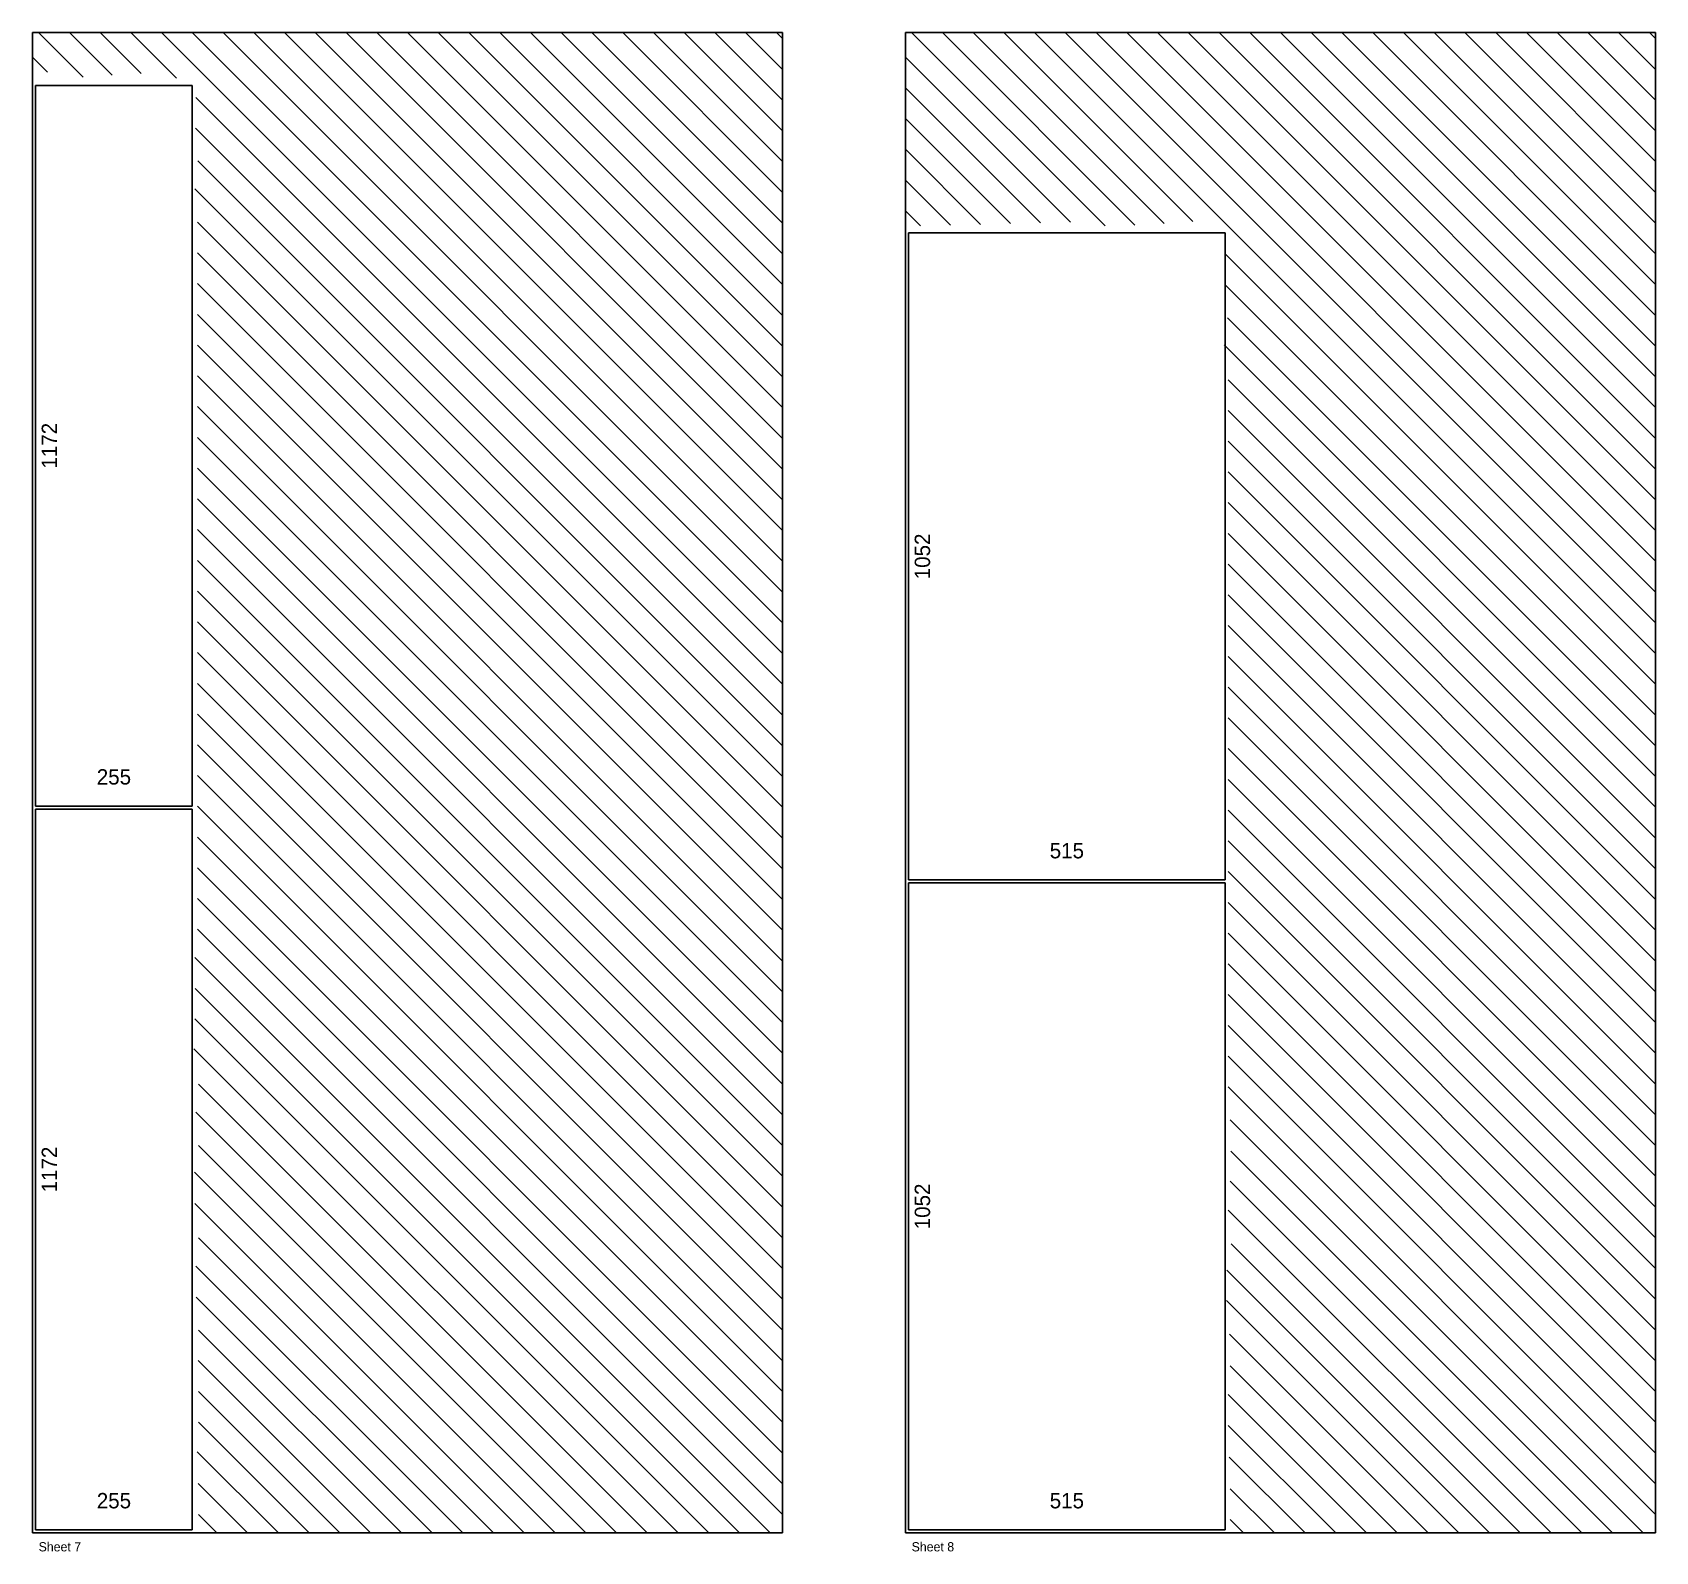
# Model space of a CAD drawing. Extents: x 0 to 11160, y -30 to 2440.
# Drawn here: x 8520 to 11160, y -30 to 2440 of the extents above; entities that cross this region are included whole.
import ezdxf
from ezdxf.enums import TextEntityAlignment as Align

# ---------------------------------------------------------------- set-up
doc = ezdxf.new("R2010")
doc.units = 0
doc.layers.get('0').update_dxf_attribs({"linetype": 'CONTINUOUS'})

msp = doc.modelspace()

# ---------------------------------------------------------------- texts
at = {"color": 7}
for s, p in [('1172', (8560, 1768)), ('1052', (9980, 1588)), ('1172', (8560, 591)), ('1052', (9980, 531))]:
    msp.add_text(s, height=25, rotation=90, dxfattribs=at).set_placement(p, align=Align.CENTER)
for s, p in [('255', (8652.5, 1217)), ('515', (10202.5, 1097)), ('255', (8652.5, 40)), ('515', (10202.5, 40))]:
    msp.add_text(s, height=25, dxfattribs=at).set_placement(p, align=Align.CENTER)
for s, p in [('Sheet 7', (8530, -30)), ('Sheet 8', (9950, -30))]:
    msp.add_text(s, height=15).set_placement(p)

# ---------------------------------------------------------------- linework, layer by layer
at = {"color": 7}
for p, q in [((9740, 2440), (8520, 2440)), ((8520, 2440), (8520, 0)), ((8530, 2440), (8602.6, 2367.4)), ((8580, 2440), (8649.6, 2370.4)), ((8630, 2440), (8696.6, 2373.4)), ((8680, 2440), (8754.2, 2365.8)), ((8730, 2440), (9740, 1430)), ((8780, 2440), (9740, 1480)), ((8830, 2440), (9740, 1530)), ((8880, 2440), (9740, 1580)), ((8930, 2440), (9740, 1630)), ((8980, 2440), (9740, 1680)), ((9030, 2440), (9740, 1730)), ((9080, 2440), (9740, 1780)), ((9130, 2440), (9740, 1830)), ((9180, 2440), (9740, 1880)), ((9230, 2440), (9740, 1930)), ((9280, 2440), (9740, 1980)), ((9330, 2440), (9740, 2030)), ((9380, 2440), (9740, 2080)), ((9430, 2440), (9740, 2130)), ((9480, 2440), (9740, 2180)), ((9530, 2440), (9740, 2230)), ((9580, 2440), (9740, 2280)), ((9630, 2440), (9740, 2330)), ((9680, 2440), (9740, 2380)), ((9730, 2440), (9740, 2430)), ((9740, 0), (9740, 2440)), ((11160, 2440), (9940, 2440)), ((9940, 2440), (9940, 0)), ((9950, 2440), (10264.6, 2125.4)), ((10000, 2440), (10313.2, 2126.8)), ((10050, 2440), (10360.8, 2129.2)), ((10100, 2440), (10407.4, 2132.6)), ((10150, 2440), (11160, 1430)), ((10200, 2440), (11160, 1480)), ((10250, 2440), (11160, 1530)), ((10300, 2440), (11160, 1580)), ((10350, 2440), (11160, 1630)), ((10400, 2440), (11160, 1680)), ((10450, 2440), (11160, 1730)), ((10500, 2440), (11160, 1780)), ((10550, 2440), (11160, 1830)), ((10600, 2440), (11160, 1880)), ((10650, 2440), (11160, 1930)), ((10700, 2440), (11160, 1980)), ((10750, 2440), (11160, 2030)), ((10800, 2440), (11160, 2080)), ((10850, 2440), (11160, 2130)), ((10900, 2440), (11160, 2180)), ((10950, 2440), (11160, 2230)), ((11000, 2440), (11160, 2280)), ((11050, 2440), (11160, 2330)), ((11100, 2440), (11160, 2380)), ((11150, 2440), (11160, 2430)), ((11160, 0), (11160, 2440)), ((8520, 2400), (8544.4, 2375.6)), ((9940, 2400), (10208.4, 2131.6)), ((9940, 2350), (10159.6, 2130.4)), ((8786, 2334), (9740, 1380)), ((9940, 2300), (10110.8, 2129.2)), ((8785.4, 2284.6), (9740, 1330)), ((9940, 2250), (10062, 2128)), ((8788.8, 2231.2), (9740, 1280)), ((9940, 2200), (10013.2, 2126.8)), ((8784.1, 2185.9), (9740, 1230)), ((9940, 2150), (9964.4, 2125.6)), ((8788.4, 2131.6), (9740, 1180)), ((8788.4, 2081.6), (9740, 1130)), ((10460.4, 2079.6), (11160, 1380)), ((8788.4, 2031.6), (9740, 1080)), ((10460.7, 2029.3), (11160, 1330)), ((8788.4, 1981.6), (9740, 1030)), ((10464, 1976), (11160, 1280)), ((8788.4, 1931.6), (9740, 980)), ((10458.2, 1931.8), (11160, 1230)), ((8788.4, 1881.6), (9740, 930)), ((10464.6, 1875.4), (11160, 1180)), ((8788.4, 1831.6), (9740, 880)), ((10464.6, 1825.4), (11160, 1130)), ((8788.4, 1781.6), (9740, 830)), ((10464.6, 1775.4), (11160, 1080)), ((8788.4, 1731.6), (9740, 780)), ((10464.6, 1725.4), (11160, 1030)), ((8788.4, 1681.6), (9740, 730)), ((10464.6, 1675.4), (11160, 980)), ((8788.4, 1631.6), (9740, 680)), ((10464.6, 1625.4), (11160, 930)), ((8788.4, 1581.6), (9740, 630)), ((10464.6, 1575.4), (11160, 880)), ((8788.4, 1531.6), (9740, 580)), ((10464.6, 1525.4), (11160, 830)), ((8788.4, 1481.6), (9740, 530)), ((10464.6, 1475.4), (11160, 780)), ((8788.4, 1431.6), (9740, 480)), ((10464.6, 1425.4), (11160, 730)), ((8788.4, 1381.6), (9740, 430)), ((10464.6, 1375.4), (11160, 680)), ((8788.4, 1331.6), (9740, 380)), ((10464.6, 1325.4), (11160, 630)), ((8788.4, 1281.6), (9740, 330)), ((10464.6, 1275.4), (11160, 580)), ((8788.4, 1231.6), (9740, 280)), ((10464.6, 1225.4), (11160, 530)), ((8788.4, 1181.6), (9740, 230)), ((10464.6, 1175.4), (11160, 480)), ((8788.4, 1131.6), (9740, 180)), ((10464.6, 1125.4), (11160, 430)), ((8788.4, 1081.6), (9740, 130)), ((10464.6, 1075.4), (11160, 380)), ((8788.4, 1031.6), (9740, 80)), ((10464.6, 1025.4), (11160, 330)), ((8788.4, 981.6), (9740, 30)), ((10464.6, 975.4), (11160, 280)), ((8784, 936), (9720, 0)), ((10464.6, 925.4), (11160, 230)), ((8784.5, 885.5), (9670, 0)), ((10464.6, 875.4), (11160, 180)), ((8784, 836), (9620, 0)), ((10464.6, 825.4), (11160, 130)), ((8782.5, 787.5), (9570, 0)), ((10464.6, 775.4), (11160, 80)), ((8790, 730), (9520, 0)), ((10464.6, 725.4), (11160, 30)), ((8786, 684), (9470, 0)), ((10468, 672), (11140, 0)), ((8790, 630), (9420, 0)), ((10469, 621), (11090, 0)), ((8783.5, 586.5), (9370, 0)), ((10468, 572), (11040, 0)), ((8784, 536), (9320, 0)), ((10465, 525), (10990, 0)), ((8790, 480), (9270, 0)), ((10470, 470), (10940, 0)), ((8786, 434), (9220, 0)), ((10462.5, 427.5), (10890, 0)), ((8786.5, 383.5), (9170, 0)), ((10462, 378), (10840, 0)), ((8790, 330), (9120, 0)), ((10467, 323), (10790, 0)), ((8789.5, 280.5), (9070, 0)), ((10468, 272), (10740, 0)), ((8790, 230), (9020, 0)), ((10465, 225), (10690, 0)), ((8790, 180), (8970, 0)), ((10465, 175), (10640, 0)), ((8788, 132), (8920, 0)), ((10466.5, 123.5), (10590, 0)), ((8789.5, 80.5), (8870, 0)), ((10468, 72), (10540, 0)), ((8790, 30), (8820, 0)), ((8520, 0), (9740, 0)), ((9940, 0), (11160, 0)), ((10468, 22), (10490, 0))]:
    msp.add_line(p, q, dxfattribs=at)
at = {"color": 30}
for p, q in [((8780, 2354), (8525, 2354)), ((8525, 2354), (8525, 1182)), ((8780, 1182), (8780, 2354)), ((10460, 2114), (9945, 2114)), ((9945, 2114), (9945, 1062)), ((10460, 1062), (10460, 2114)), ((8525, 1182), (8780, 1182)), ((8780, 1177), (8525, 1177)), ((8525, 1177), (8525, 5)), ((8780, 5), (8780, 1177)), ((9945, 1062), (10460, 1062)), ((10460, 1057), (9945, 1057)), ((9945, 1057), (9945, 5)), ((10460, 5), (10460, 1057)), ((8525, 5), (8780, 5)), ((9945, 5), (10460, 5))]:
    msp.add_line(p, q, dxfattribs=at)

msp.set_redraw_order([(e.dxf.handle, doc.entitydb.next_handle()) for e in msp.query("TEXT MTEXT ATTDEF DIMENSION ARC_DIMENSION")])  # texts and dimensions are drawn at this point

doc.saveas('drawing.dxf')
